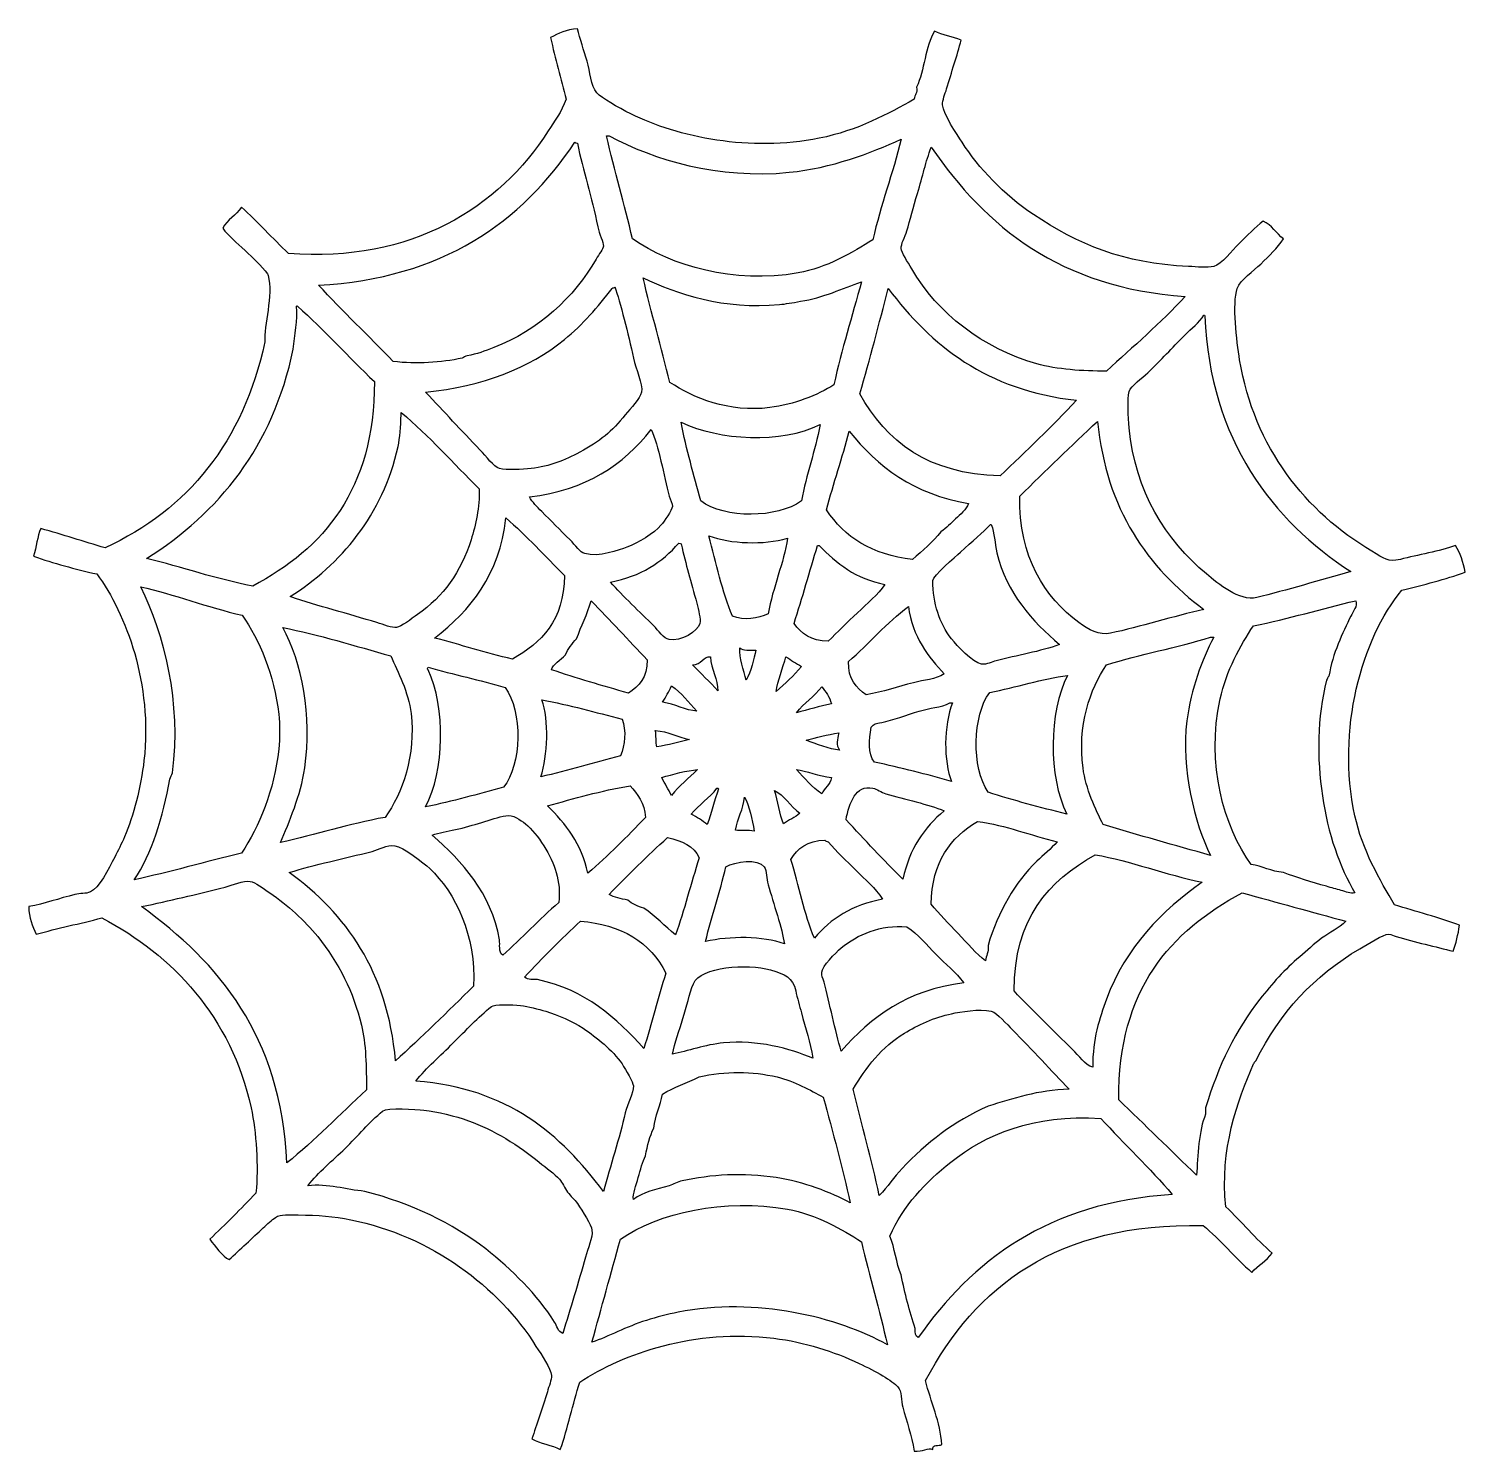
# Model space of a CAD drawing. Header units: centimetres. Extents: x -6.9 to 6.9, y -6.9 to 6.8.
import ezdxf

# ---------------------------------------------------------------- set-up
doc = ezdxf.new("R2010")
doc.units = ezdxf.units.CM
doc.header["$MEASUREMENT"] = 0
doc.layers.add('Layer 1', color=7, linetype='Continuous')

msp = doc.modelspace()

# ---------------------------------------------------------------- linework, layer by layer
at = {"layer": 'Layer 1'}
for points, knots in [([(-1.63172, 6.84416), (-1.60767, 6.74349), (-1.56864, 6.63898), (-1.53803, 6.53187), (-1.53803, 6.53187), (-1.50948, 6.43199), (-1.50379, 6.2939), (-1.44434, 6.22739), (-1.44434, 6.22739), (-1.39608, 6.17336), (-1.24413, 6.08811), (-1.11644, 6.0244), (-1.11644, 6.0244), (-0.66146, 5.79736), (0.02944, 5.65697), (0.69487, 5.79016), (0.69487, 5.79016), (1.06404, 5.86406), (1.36024, 6.02683), (1.60832, 6.16492), (1.60832, 6.16492), (1.60885, 6.21125), (1.64438, 6.22255), (1.63174, 6.28202), (1.63174, 6.28202), (1.70667, 6.44392), (1.71567, 6.67175), (1.80351, 6.82071), (1.80351, 6.82071), (1.88183, 6.78451), (1.97554, 6.76372), (2.06113, 6.73483), (2.06113, 6.73483), (2.02136, 6.59026), (1.96723, 6.42458), (1.92058, 6.26639), (1.92058, 6.26639), (1.9051, 6.21387), (1.87886, 6.15968), (1.88155, 6.11023), (1.88155, 6.11023), (1.88615, 6.02641), (2.02117, 5.82554), (2.06893, 5.75108), (2.06893, 5.75108), (2.22771, 5.50346), (2.47009, 5.24686), (2.75597, 5.05623), (2.75597, 5.05623), (3.18404, 4.77077), (3.61729, 4.58517), (4.24716, 4.55656), (4.24716, 4.55656), (4.32749, 4.55291), (4.42718, 4.54188), (4.48917, 4.55656), (4.48917, 4.55656), (4.57026, 4.57577), (4.66604, 4.71163), (4.73118, 4.77516), (4.73118, 4.77516), (4.8159, 4.85776), (4.88805, 4.9279), (4.96542, 4.99379), (4.96542, 4.99379), (5.05019, 4.95625), (5.09134, 4.87504), (5.16063, 4.82202), (5.16063, 4.82202), (5.10105, 4.73106), (5.02373, 4.66171), (4.942, 4.58001), (4.942, 4.58001), (4.87694, 4.51495), (4.74229, 4.42824), (4.71557, 4.34577), (4.71557, 4.34577), (4.66773, 4.19811), (4.70896, 3.83967), (4.73901, 3.65873), (4.73901, 3.65873), (4.87985, 2.81037), (5.37859, 2.19167), (6.0116, 1.8162), (6.0116, 1.8162), (6.13214, 1.74471), (6.16149, 1.70722), (6.28486, 1.73812), (6.28486, 1.73812), (6.45025, 1.77953), (6.66406, 1.8153), (6.81575, 1.87084), (6.81575, 1.87084), (6.85951, 1.7975), (6.89137, 1.71225), (6.90944, 1.61322), (6.90944, 1.61322), (6.7159, 1.54652), (6.51013, 1.49204), (6.30045, 1.44145), (6.30045, 1.44145), (5.91085, 0.97412), (5.66997, 0.09623), (5.84764, -0.72898), (5.84764, -0.72898), (5.9173, -1.05254), (6.08793, -1.3508), (6.2302, -1.58779), (6.2302, -1.58779), (6.44023, -1.65105), (6.6552, -1.70931), (6.85478, -1.783), (6.85478, -1.783), (6.84015, -1.87246), (6.82147, -1.95786), (6.79234, -2.03282), (6.79234, -2.03282), (6.62608, -1.99012), (6.42557, -1.94553), (6.24582, -1.89227), (6.24582, -1.89227), (6.21849, -1.88415), (6.19809, -1.86814), (6.17557, -1.86883), (6.17557, -1.86883), (6.11699, -1.87066), (5.97523, -1.96162), (5.8945, -2.00938), (5.8945, -2.00938), (5.45455, -2.2696), (5.12575, -2.62329), (4.89514, -3.08682), (4.89514, -3.08682), (4.88887, -3.09944), (4.87805, -3.10357), (4.8717, -3.11807), (4.8717, -3.11807), (4.7166, -3.47393), (4.54769, -3.93812), (4.60627, -4.49216), (4.60627, -4.49216), (4.75796, -4.63713), (4.89168, -4.80014), (5.05127, -4.93719), (5.05127, -4.93719), (4.99941, -5.01283), (4.91408, -5.05504), (4.85609, -5.12457), (4.85609, -5.12457), (4.69395, -4.9796), (4.55563, -4.81088), (4.38765, -4.67174), (4.38765, -4.67174), (2.97171, -4.64293), (2.20328, -5.2616), (1.71753, -6.16296), (1.71753, -6.16296), (1.76576, -6.36743), (1.86265, -6.56396), (1.87366, -6.77976), (1.87366, -6.77976), (1.84715, -6.79749), (1.77902, -6.7736), (1.7878, -6.82659), (1.7878, -6.82659), (1.73885, -6.80619), (1.69189, -6.8544), (1.60823, -6.84223), (1.60823, -6.84223), (1.58182, -6.6898), (1.53523, -6.56069), (1.49893, -6.42062), (1.49893, -6.42062), (1.48337, -6.36064), (1.48702, -6.2661), (1.45207, -6.22544), (1.45207, -6.22544), (1.39971, -6.16451), (1.23842, -6.07492), (1.07731, -5.99901), (1.07731, -5.99901), (0.83326, -5.88407), (0.55751, -5.79494), (0.25755, -5.757), (0.25755, -5.757), (-0.50083, -5.66109), (-1.19189, -5.90593), (-1.60842, -6.17861), (-1.60842, -6.17861), (-1.67549, -6.39001), (-1.72314, -6.62081), (-1.7958, -6.8266), (-1.7958, -6.8266), (-1.88076, -6.78665), (-1.98836, -6.76934), (-2.06906, -6.72511), (-2.06906, -6.72511), (-2.02612, -6.59094), (-1.96788, -6.42962), (-1.92071, -6.2723), (-1.92071, -6.2723), (-1.90581, -6.22256), (-1.88012, -6.1548), (-1.88168, -6.11617), (-1.88168, -6.11617), (-1.88446, -6.04693), (-1.9768, -5.9207), (-2.03001, -5.8351), (-2.03001, -5.8351), (-2.38672, -5.2613), (-3.04392, -4.77087), (-3.8101, -4.61714), (-3.8101, -4.61714), (-3.98139, -4.58277), (-4.12114, -4.57139), (-4.31757, -4.57028), (-4.31757, -4.57028), (-4.40584, -4.56978), (-4.48418, -4.5597), (-4.53617, -4.59372), (-4.53617, -4.59372), (-4.57141, -4.61674), (-4.61634, -4.6618), (-4.65327, -4.69521), (-4.65327, -4.69521), (-4.75738, -4.78938), (-4.87885, -4.90831), (-4.98119, -4.99969), (-4.98119, -4.99969), (-5.04797, -4.96969), (-5.11414, -4.87277), (-5.16857, -4.80451), (-5.16857, -4.80451), (-5.01598, -4.66042), (-4.86782, -4.51191), (-4.72354, -4.35951), (-4.72354, -4.35951), (-4.69901, -4.10453), (-4.71939, -3.7734), (-4.7704, -3.53972), (-4.7704, -3.53972), (-4.96085, -2.6671), (-5.52663, -2.06681), (-6.20696, -1.7128), (-6.20696, -1.7128), (-6.41643, -1.76622), (-6.63233, -1.81313), (-6.83937, -1.86893), (-6.83937, -1.86893), (-6.87271, -1.79038), (-6.9075, -1.71325), (-6.90964, -1.6035), (-6.90964, -1.6035), (-6.75539, -1.57649), (-6.61833, -1.52569), (-6.46461, -1.48637), (-6.46461, -1.48637), (-6.41823, -1.47452), (-6.35944, -1.4814), (-6.31628, -1.46295), (-6.31628, -1.46295), (-6.23632, -1.42877), (-6.14216, -1.2429), (-6.08204, -1.12725), (-6.08204, -1.12725), (-6.05119, -1.06785), (-6.0165, -0.99771), (-5.98835, -0.93207), (-5.98835, -0.93207), (-5.90088, -0.72808), (-5.8296, -0.45423), (-5.80097, -0.19817), (-5.80097, -0.19817), (-5.71853, 0.5388), (-5.97083, 1.20931), (-6.2538, 1.59753), (-6.2538, 1.59753), (-6.46727, 1.64431), (-6.67171, 1.70008), (-6.86279, 1.7693), (-6.86279, 1.7693), (-6.83477, 1.85317), (-6.829, 1.95932), (-6.79252, 2.03476), (-6.79252, 2.03476), (-6.58429, 1.97491), (-6.38078, 1.91041), (-6.17572, 1.84738), (-6.17572, 1.84738), (-5.37567, 2.22105), (-4.84733, 2.86642), (-4.63767, 3.83046), (-4.63767, 3.83046), (-4.65071, 3.98815), (-4.55478, 4.2762), (-4.60645, 4.47067), (-4.60645, 4.47067), (-4.60735, 4.47408), (-4.61179, 4.48292), (-4.61426, 4.48628), (-4.61426, 4.48628), (-4.72491, 4.63709), (-4.93329, 4.78648), (-5.04368, 4.92348), (-5.04368, 4.92348), (-5.00087, 5.0082), (-4.91425, 5.0491), (-4.86411, 5.12647), (-4.86411, 5.12647), (-4.70618, 4.98513), (-4.56447, 4.82754), (-4.41128, 4.68144), (-4.41128, 4.68144), (-3.22526, 4.58915), (-2.37989, 5.12597), (-1.91293, 5.86037), (-1.91293, 5.86037), (-1.85597, 5.94996), (-1.78056, 6.04465), (-1.74116, 6.16485), (-1.74116, 6.16485), (-1.78736, 6.36588), (-1.84617, 6.55429), (-1.88949, 6.7582), (-1.88949, 6.7582), (-1.81696, 6.80037), (-1.73729, 6.83519), (-1.63172, 6.84416)], [0, 0, 0, 0, 0.01204819, 0.01204819, 0.01204819, 0.01204819, 0.02409639, 0.02409639, 0.02409639, 0.02409639, 0.03614458, 0.03614458, 0.03614458, 0.03614458, 0.04819277, 0.04819277, 0.04819277, 0.04819277, 0.06024096, 0.06024096, 0.06024096, 0.06024096, 0.07228916, 0.07228916, 0.07228916, 0.07228916, 0.08433735, 0.08433735, 0.08433735, 0.08433735, 0.09638554, 0.09638554, 0.09638554, 0.09638554, 0.10843373, 0.10843373, 0.10843373, 0.10843373, 0.12048193, 0.12048193, 0.12048193, 0.12048193, 0.13253012, 0.13253012, 0.13253012, 0.13253012, 0.14457831, 0.14457831, 0.14457831, 0.14457831, 0.15662651, 0.15662651, 0.15662651, 0.15662651, 0.1686747, 0.1686747, 0.1686747, 0.1686747, 0.18072289, 0.18072289, 0.18072289, 0.18072289, 0.19277108, 0.19277108, 0.19277108, 0.19277108, 0.20481928, 0.20481928, 0.20481928, 0.20481928, 0.21686747, 0.21686747, 0.21686747, 0.21686747, 0.22891566, 0.22891566, 0.22891566, 0.22891566, 0.24096386, 0.24096386, 0.24096386, 0.24096386, 0.25301205, 0.25301205, 0.25301205, 0.25301205, 0.26506024, 0.26506024, 0.26506024, 0.26506024, 0.27710843, 0.27710843, 0.27710843, 0.27710843, 0.28915663, 0.28915663, 0.28915663, 0.28915663, 0.30120482, 0.30120482, 0.30120482, 0.30120482, 0.31325301, 0.31325301, 0.31325301, 0.31325301, 0.3253012, 0.3253012, 0.3253012, 0.3253012, 0.3373494, 0.3373494, 0.3373494, 0.3373494, 0.34939759, 0.34939759, 0.34939759, 0.34939759, 0.36144578, 0.36144578, 0.36144578, 0.36144578, 0.37349398, 0.37349398, 0.37349398, 0.37349398, 0.38554217, 0.38554217, 0.38554217, 0.38554217, 0.39759036, 0.39759036, 0.39759036, 0.39759036, 0.40963855, 0.40963855, 0.40963855, 0.40963855, 0.42168675, 0.42168675, 0.42168675, 0.42168675, 0.43373494, 0.43373494, 0.43373494, 0.43373494, 0.44578313, 0.44578313, 0.44578313, 0.44578313, 0.45783133, 0.45783133, 0.45783133, 0.45783133, 0.46987952, 0.46987952, 0.46987952, 0.46987952, 0.48192771, 0.48192771, 0.48192771, 0.48192771, 0.4939759, 0.4939759, 0.4939759, 0.4939759, 0.5060241, 0.5060241, 0.5060241, 0.5060241, 0.51807229, 0.51807229, 0.51807229, 0.51807229, 0.53012048, 0.53012048, 0.53012048, 0.53012048, 0.54216867, 0.54216867, 0.54216867, 0.54216867, 0.55421687, 0.55421687, 0.55421687, 0.55421687, 0.56626506, 0.56626506, 0.56626506, 0.56626506, 0.57831325, 0.57831325, 0.57831325, 0.57831325, 0.59036145, 0.59036145, 0.59036145, 0.59036145, 0.60240964, 0.60240964, 0.60240964, 0.60240964, 0.61445783, 0.61445783, 0.61445783, 0.61445783, 0.62650602, 0.62650602, 0.62650602, 0.62650602, 0.63855422, 0.63855422, 0.63855422, 0.63855422, 0.65060241, 0.65060241, 0.65060241, 0.65060241, 0.6626506, 0.6626506, 0.6626506, 0.6626506, 0.6746988, 0.6746988, 0.6746988, 0.6746988, 0.68674699, 0.68674699, 0.68674699, 0.68674699, 0.69879518, 0.69879518, 0.69879518, 0.69879518, 0.71084337, 0.71084337, 0.71084337, 0.71084337, 0.72289157, 0.72289157, 0.72289157, 0.72289157, 0.73493976, 0.73493976, 0.73493976, 0.73493976, 0.74698795, 0.74698795, 0.74698795, 0.74698795, 0.75903614, 0.75903614, 0.75903614, 0.75903614, 0.77108434, 0.77108434, 0.77108434, 0.77108434, 0.78313253, 0.78313253, 0.78313253, 0.78313253, 0.79518072, 0.79518072, 0.79518072, 0.79518072, 0.80722892, 0.80722892, 0.80722892, 0.80722892, 0.81927711, 0.81927711, 0.81927711, 0.81927711, 0.8313253, 0.8313253, 0.8313253, 0.8313253, 0.84337349, 0.84337349, 0.84337349, 0.84337349, 0.85542169, 0.85542169, 0.85542169, 0.85542169, 0.86746988, 0.86746988, 0.86746988, 0.86746988, 0.87951807, 0.87951807, 0.87951807, 0.87951807, 0.89156627, 0.89156627, 0.89156627, 0.89156627, 0.90361446, 0.90361446, 0.90361446, 0.90361446, 0.91566265, 0.91566265, 0.91566265, 0.91566265, 0.92771084, 0.92771084, 0.92771084, 0.92771084, 0.93975904, 0.93975904, 0.93975904, 0.93975904, 0.95180723, 0.95180723, 0.95180723, 0.95180723, 0.96385542, 0.96385542, 0.96385542, 0.96385542, 0.97590361, 0.97590361, 0.97590361, 0.97590361, 1, 1, 1, 1]), ([(-1.10084, 4.82206), (-0.72479, 4.55941), (-0.13024, 4.38775), (0.49185, 4.49414), (0.49185, 4.49414), (0.76382, 4.54065), (1.01779, 4.69086), (1.21014, 4.81426), (1.21014, 4.81426), (1.287, 5.15115), (1.40268, 5.44929), (1.48338, 5.78237), (1.48338, 5.78237), (1.18818, 5.64608), (0.81054, 5.50226), (0.40597, 5.46228), (0.40597, 5.46228), (-0.27536, 5.39497), (-0.89787, 5.58203), (-1.32726, 5.81362), (-1.32726, 5.81362), (-1.33507, 5.81362), (-1.34287, 5.81362), (-1.35068, 5.81362), (-1.35068, 5.81362), (-1.27512, 5.47537), (-1.18138, 5.1553), (-1.10084, 4.82206)], [0, 0, 0, 0, 0.125, 0.125, 0.125, 0.125, 0.25, 0.25, 0.25, 0.25, 0.375, 0.375, 0.375, 0.375, 0.5, 0.5, 0.5, 0.5, 0.625, 0.625, 0.625, 0.625, 0.75, 0.75, 0.75, 0.75, 1, 1, 1, 1]), ([(-4.1223, 4.37703), (-3.88828, 4.12697), (-3.64237, 3.88885), (-3.40404, 3.64313), (-3.40404, 3.64313), (-3.1774, 3.61225), (-2.94335, 3.63186), (-2.74041, 3.67435), (-2.74041, 3.67435), (-2.72319, 3.67795), (-2.7112, 3.69512), (-2.69355, 3.69777), (-2.69355, 3.69777), (-2.59219, 3.71296), (-2.5257, 3.74148), (-2.4359, 3.77585), (-2.4359, 3.77585), (-2.0105, 3.93862), (-1.65985, 4.2629), (-1.45218, 4.62686), (-1.45218, 4.62686), (-1.42522, 4.67409), (-1.38384, 4.72499), (-1.38191, 4.75177), (-1.38191, 4.75177), (-1.37929, 4.78786), (-1.42281, 4.86837), (-1.43655, 4.93915), (-1.43655, 4.93915), (-1.49201, 5.22506), (-1.57723, 5.47795), (-1.63173, 5.74332), (-1.63173, 5.74332), (-1.64247, 5.74298), (-1.64888, 5.747), (-1.65515, 5.75113), (-1.65515, 5.75113), (-2.16772, 4.98673), (-2.93136, 4.43764), (-4.1223, 4.37703)], [0, 0, 0, 0, 0.09090909, 0.09090909, 0.09090909, 0.09090909, 0.18181818, 0.18181818, 0.18181818, 0.18181818, 0.27272727, 0.27272727, 0.27272727, 0.27272727, 0.36363636, 0.36363636, 0.36363636, 0.36363636, 0.45454545, 0.45454545, 0.45454545, 0.45454545, 0.54545455, 0.54545455, 0.54545455, 0.54545455, 0.63636364, 0.63636364, 0.63636364, 0.63636364, 0.72727273, 0.72727273, 0.72727273, 0.72727273, 0.81818182, 0.81818182, 0.81818182, 0.81818182, 1, 1, 1, 1]), ([(1.63956, 5.25928), (1.6008, 5.13003), (1.56812, 4.99782), (1.53804, 4.90013), (1.53804, 4.90013), (1.51828, 4.83581), (1.48007, 4.77556), (1.4834, 4.72836), (1.4834, 4.72836), (1.48615, 4.68978), (1.54441, 4.60263), (1.58489, 4.53318), (1.58489, 4.53318), (1.83489, 4.10442), (2.26783, 3.76729), (2.78724, 3.61973), (2.78724, 3.61973), (2.98107, 3.56464), (3.22894, 3.54837), (3.45867, 3.54946), (3.45867, 3.54946), (3.71465, 3.78536), (3.97963, 4.01219), (4.21599, 4.26772), (4.21599, 4.26772), (3.00658, 4.35175), (2.29996, 4.93854), (1.77227, 5.70428), (1.77227, 5.70428), (1.71888, 5.56093), (1.69104, 5.43105), (1.63956, 5.25928)], [0, 0, 0, 0, 0.11111111, 0.11111111, 0.11111111, 0.11111111, 0.22222222, 0.22222222, 0.22222222, 0.22222222, 0.33333333, 0.33333333, 0.33333333, 0.33333333, 0.44444444, 0.44444444, 0.44444444, 0.44444444, 0.55555556, 0.55555556, 0.55555556, 0.55555556, 0.66666667, 0.66666667, 0.66666667, 0.66666667, 0.77777778, 0.77777778, 0.77777778, 0.77777778, 1, 1, 1, 1]), ([(-0.74169, 3.44014), (-0.52177, 3.29462), (-0.17384, 3.14762), (0.21862, 3.19813), (0.21862, 3.19813), (0.45204, 3.22816), (0.67971, 3.31912), (0.83542, 3.41673), (0.83542, 3.41673), (0.91146, 3.75968), (1.01089, 4.07925), (1.10085, 4.40828), (1.10085, 4.40828), (0.91826, 4.34515), (0.73369, 4.25607), (0.5153, 4.2209), (0.5153, 4.2209), (0.43214, 4.20751), (0.37335, 4.19537), (0.31231, 4.18968), (0.31231, 4.18968), (-0.22191, 4.13991), (-0.67358, 4.29062), (-0.99934, 4.4473), (-0.99934, 4.4473), (-0.91867, 4.10636), (-0.82578, 3.77767), (-0.74169, 3.44014)], [0, 0, 0, 0, 0.125, 0.125, 0.125, 0.125, 0.25, 0.25, 0.25, 0.25, 0.375, 0.375, 0.375, 0.375, 0.5, 0.5, 0.5, 0.5, 0.625, 0.625, 0.625, 0.625, 0.75, 0.75, 0.75, 0.75, 1, 1, 1, 1]), ([(-1.29602, 4.34581), (-1.4376, 4.1647), (-1.57751, 3.99987), (-1.75666, 3.85395), (-1.75666, 3.85395), (-2.09591, 3.57767), (-2.53927, 3.40236), (-3.09172, 3.34645), (-3.09172, 3.34645), (-2.90982, 3.15442), (-2.75461, 2.98418), (-2.56861, 2.79212), (-2.56861, 2.79212), (-2.50728, 2.72881), (-2.43796, 2.6281), (-2.38123, 2.61255), (-2.38123, 2.61255), (-2.3144, 2.59421), (-2.15707, 2.60342), (-2.07675, 2.61255), (-2.07675, 2.61255), (-1.89482, 2.63319), (-1.75634, 2.6896), (-1.60831, 2.76868), (-1.60831, 2.76868), (-1.41646, 2.87121), (-1.29949, 2.96868), (-1.17111, 3.12783), (-1.17111, 3.12783), (-1.11888, 3.19257), (-1.02723, 3.28441), (-1.01495, 3.34643), (-1.01495, 3.34643), (-0.99942, 3.42512), (-1.07157, 3.56884), (-1.09303, 3.67435), (-1.09303, 3.67435), (-1.14015, 3.90602), (-1.22111, 4.21341), (-1.2726, 4.36139), (-1.2726, 4.36139), (-1.27414, 4.35007), (-1.29039, 4.35303), (-1.29602, 4.34581)], [0, 0, 0, 0, 0.08333333, 0.08333333, 0.08333333, 0.08333333, 0.16666667, 0.16666667, 0.16666667, 0.16666667, 0.25, 0.25, 0.25, 0.25, 0.33333333, 0.33333333, 0.33333333, 0.33333333, 0.41666667, 0.41666667, 0.41666667, 0.41666667, 0.5, 0.5, 0.5, 0.5, 0.58333333, 0.58333333, 0.58333333, 0.58333333, 0.66666667, 0.66666667, 0.66666667, 0.66666667, 0.75, 0.75, 0.75, 0.75, 0.83333333, 0.83333333, 0.83333333, 0.83333333, 1, 1, 1, 1]), ([(1.08523, 3.33084), (1.33971, 2.87224), (1.73862, 2.55807), (2.4359, 2.54228), (2.4359, 2.54228), (2.68604, 2.77879), (2.93467, 3.01686), (3.1698, 3.26838), (3.1698, 3.26838), (2.30382, 3.36532), (1.76997, 3.79435), (1.35849, 4.34579), (1.35849, 4.34579), (1.27218, 4.00267), (1.18066, 3.66482), (1.08523, 3.33084)], [0, 0, 0, 0, 0.2, 0.2, 0.2, 0.2, 0.4, 0.4, 0.4, 0.4, 0.6, 0.6, 0.6, 0.6, 1, 1, 1, 1]), ([(-4.36432, 3.76026), (-4.56416, 2.8176), (-5.07772, 2.18871), (-5.77746, 1.74596), (-5.77746, 1.74596), (-5.43072, 1.6633), (-5.11478, 1.54982), (-4.75469, 1.4805), (-4.75469, 1.4805), (-4.07265, 1.84462), (-3.5856, 2.40379), (-3.58359, 3.44794), (-3.58359, 3.44794), (-3.83547, 3.68535), (-4.06458, 3.94549), (-4.3253, 4.17404), (-4.3253, 4.17404), (-4.32527, 4.17838), (-4.33162, 4.1829), (-4.33311, 4.17404), (-4.33311, 4.17404), (-4.3205, 4.04432), (-4.35347, 3.89255), (-4.36432, 3.76026)], [0, 0, 0, 0, 0.14285714, 0.14285714, 0.14285714, 0.14285714, 0.28571429, 0.28571429, 0.28571429, 0.28571429, 0.42857143, 0.42857143, 0.42857143, 0.42857143, 0.57142857, 0.57142857, 0.57142857, 0.57142857, 0.71428571, 0.71428571, 0.71428571, 0.71428571, 1, 1, 1, 1]), ([(4.20818, 3.89297), (4.08457, 3.76854), (3.9885, 3.6617), (3.85684, 3.53382), (3.85684, 3.53382), (3.80072, 3.47932), (3.69277, 3.41071), (3.67727, 3.35425), (3.67727, 3.35425), (3.65587, 3.27617), (3.6678, 3.1093), (3.67727, 3.00291), (3.67727, 3.00291), (3.7318, 2.39183), (4.03181, 1.92108), (4.41898, 1.59758), (4.41898, 1.59758), (4.53283, 1.50246), (4.73704, 1.33104), (4.90304, 1.37115), (4.90304, 1.37115), (5.18585, 1.43949), (5.52058, 1.53937), (5.80868, 1.621), (5.80868, 1.621), (5.05755, 2.10635), (4.45412, 2.88232), (4.40337, 4.08033), (4.40337, 4.08033), (4.40289, 4.08509), (4.40218, 4.08956), (4.39554, 4.08814), (4.39554, 4.08814), (4.34871, 4.01458), (4.27719, 3.96243), (4.20818, 3.89297)], [0, 0, 0, 0, 0.1, 0.1, 0.1, 0.1, 0.2, 0.2, 0.2, 0.2, 0.3, 0.3, 0.3, 0.3, 0.4, 0.4, 0.4, 0.4, 0.5, 0.5, 0.5, 0.5, 0.6, 0.6, 0.6, 0.6, 0.7, 0.7, 0.7, 0.7, 0.8, 0.8, 0.8, 0.8, 1, 1, 1, 1]), ([(-3.32593, 3.12785), (-3.33329, 3.01786), (-3.339, 2.906), (-3.35718, 2.82337), (-3.35718, 2.82337), (-3.50228, 2.163), (-3.91154, 1.6896), (-4.39556, 1.37901), (-4.39556, 1.37901), (-4.12367, 1.28783), (-3.83639, 1.2151), (-3.56016, 1.12916), (-3.56016, 1.12916), (-3.49671, 1.10942), (-3.41141, 1.07778), (-3.37278, 1.0823), (-3.37278, 1.0823), (-3.32841, 1.08751), (-3.22734, 1.16654), (-3.16979, 1.20721), (-3.16979, 1.20721), (-2.91939, 1.38419), (-2.75416, 1.61104), (-2.65449, 1.9255), (-2.65449, 1.9255), (-2.60763, 2.07332), (-2.57244, 2.23609), (-2.57641, 2.41736), (-2.57641, 2.41736), (-2.82721, 2.66104), (-3.05655, 2.92615), (-3.32592, 3.15126), (-3.32592, 3.15126), (-3.32593, 3.14346), (-3.32593, 3.13566), (-3.32593, 3.12785)], [0, 0, 0, 0, 0.1, 0.1, 0.1, 0.1, 0.2, 0.2, 0.2, 0.2, 0.3, 0.3, 0.3, 0.3, 0.4, 0.4, 0.4, 0.4, 0.5, 0.5, 0.5, 0.5, 0.6, 0.6, 0.6, 0.6, 0.7, 0.7, 0.7, 0.7, 0.8, 0.8, 0.8, 0.8, 1, 1, 1, 1]), ([(-0.44502, 2.30026), (-0.21563, 2.12892), (0.29452, 2.13064), (0.52309, 2.30026), (0.52309, 2.30026), (0.57085, 2.55701), (0.65567, 2.77667), (0.70266, 3.03416), (0.70266, 3.03416), (0.33208, 2.85139), (-0.26942, 2.88155), (-0.6324, 3.05758), (-0.6324, 3.05758), (-0.58511, 2.78998), (-0.50915, 2.55106), (-0.44502, 2.30026)], [0, 0, 0, 0, 0.2, 0.2, 0.2, 0.2, 0.4, 0.4, 0.4, 0.4, 0.6, 0.6, 0.6, 0.6, 1, 1, 1, 1]), ([(2.62328, 2.34712), (2.61206, 1.76009), (2.86643, 1.37118), (3.19322, 1.12916), (3.19322, 1.12916), (3.28535, 1.06092), (3.38713, 1.0047), (3.49773, 1.02767), (3.49773, 1.02767), (3.7765, 1.08559), (4.10524, 1.19375), (4.39557, 1.25407), (4.39557, 1.25407), (3.85772, 1.66121), (3.45543, 2.21337), (3.37282, 3.06538), (3.37282, 3.06538), (3.11776, 2.83115), (2.87267, 2.58699), (2.62328, 2.34712)], [0, 0, 0, 0, 0.16666667, 0.16666667, 0.16666667, 0.16666667, 0.33333333, 0.33333333, 0.33333333, 0.33333333, 0.5, 0.5, 0.5, 0.5, 0.66666667, 0.66666667, 0.66666667, 0.66666667, 1, 1, 1, 1]), ([(-2.09239, 2.33931), (-2.06546, 2.28645), (-2.02013, 2.2444), (-1.97529, 2.19876), (-1.97529, 2.19876), (-1.88282, 2.10467), (-1.80085, 2.0266), (-1.70203, 1.9255), (-1.70203, 1.9255), (-1.65112, 1.8734), (-1.60472, 1.80461), (-1.56148, 1.79276), (-1.56148, 1.79276), (-1.42514, 1.75537), (-1.22975, 1.82795), (-1.1555, 1.85523), (-1.1555, 1.85523), (-1.05035, 1.89383), (-0.89203, 1.98932), (-0.82758, 2.06602), (-0.82758, 2.06602), (-0.7975, 2.10184), (-0.7213, 2.21286), (-0.71828, 2.24559), (-0.71828, 2.24559), (-0.71566, 2.27387), (-0.73974, 2.31039), (-0.7495, 2.34708), (-0.7495, 2.34708), (-0.80115, 2.54113), (-0.84927, 2.83701), (-0.92127, 2.98729), (-0.92127, 2.98729), (-1.18805, 2.64774), (-1.5501, 2.40342), (-2.09239, 2.33931)], [0, 0, 0, 0, 0.1, 0.1, 0.1, 0.1, 0.2, 0.2, 0.2, 0.2, 0.3, 0.3, 0.3, 0.3, 0.4, 0.4, 0.4, 0.4, 0.5, 0.5, 0.5, 0.5, 0.6, 0.6, 0.6, 0.6, 0.7, 0.7, 0.7, 0.7, 0.8, 0.8, 0.8, 0.8, 1, 1, 1, 1]), ([(0.76511, 2.2144), (0.93632, 1.95098), (1.20104, 1.78109), (1.5927, 1.73815), (1.5927, 1.73815), (1.68824, 1.82216), (1.78487, 1.90513), (1.86594, 2.00361), (1.86594, 2.00361), (1.91925, 2.03891), (1.96169, 2.08468), (2.00649, 2.12852), (2.00649, 2.12852), (2.05081, 2.17189), (2.11029, 2.21226), (2.13143, 2.27685), (2.13143, 2.27685), (1.60266, 2.36226), (1.25645, 2.63023), (0.98375, 2.9717), (0.98375, 2.9717), (0.91693, 2.7132), (0.83208, 2.47277), (0.76511, 2.2144)], [0, 0, 0, 0, 0.14285714, 0.14285714, 0.14285714, 0.14285714, 0.28571429, 0.28571429, 0.28571429, 0.28571429, 0.42857143, 0.42857143, 0.42857143, 0.42857143, 0.57142857, 0.57142857, 0.57142857, 0.57142857, 0.71428571, 0.71428571, 0.71428571, 0.71428571, 1, 1, 1, 1]), ([(-3.00584, 0.98084), (-2.75165, 0.91753), (-2.517, 0.83468), (-2.25633, 0.77785), (-2.25633, 0.77785), (-1.97883, 0.93496), (-1.75942, 1.15017), (-1.75666, 1.58202), (-1.75666, 1.58202), (-1.94203, 1.76879), (-2.12044, 1.96257), (-2.31879, 2.13635), (-2.31879, 2.13635), (-2.38256, 1.58591), (-2.65852, 1.24767), (-3.00584, 0.98084)], [0, 0, 0, 0, 0.2, 0.2, 0.2, 0.2, 0.4, 0.4, 0.4, 0.4, 0.6, 0.6, 0.6, 0.6, 1, 1, 1, 1]), ([(2.34221, 2.07386), (2.26754, 1.99306), (2.16946, 1.91384), (2.05334, 1.8084), (2.05334, 1.8084), (2.00741, 1.76668), (1.78762, 1.57496), (1.78791, 1.53514), (1.78791, 1.53514), (1.78944, 1.3094), (1.85006, 1.12773), (1.96746, 0.97301), (1.96746, 0.97301), (2.01985, 0.90398), (2.17212, 0.74425), (2.25636, 0.73097), (2.25636, 0.73097), (2.30692, 0.72301), (2.35613, 0.75169), (2.39688, 0.76222), (2.39688, 0.76222), (2.59468, 0.81328), (2.82357, 0.85096), (3.00587, 0.91835), (3.00587, 0.91835), (2.7452, 1.13994), (2.4971, 1.41421), (2.40471, 1.80058), (2.40471, 1.80058), (2.38172, 1.89665), (2.38338, 1.98732), (2.35005, 2.07384), (2.35005, 2.07384), (2.34742, 2.07386), (2.34483, 2.07386), (2.34221, 2.07386)], [0, 0, 0, 0, 0.1, 0.1, 0.1, 0.1, 0.2, 0.2, 0.2, 0.2, 0.3, 0.3, 0.3, 0.3, 0.4, 0.4, 0.4, 0.4, 0.5, 0.5, 0.5, 0.5, 0.6, 0.6, 0.6, 0.6, 0.7, 0.7, 0.7, 0.7, 0.8, 0.8, 0.8, 0.8, 1, 1, 1, 1]), ([(-0.14053, 1.19163), (-0.02552, 1.14951), (0.10455, 1.16462), (0.20298, 1.21505), (0.20298, 1.21505), (0.24963, 1.46778), (0.35326, 1.7049), (0.39036, 1.94112), (0.39036, 1.94112), (0.1593, 1.87508), (-0.15738, 1.88619), (-0.36696, 1.96454), (-0.36696, 1.96454), (-0.29521, 1.70318), (-0.2406, 1.42468), (-0.14053, 1.19163)], [0, 0, 0, 0, 0.2, 0.2, 0.2, 0.2, 0.4, 0.4, 0.4, 0.4, 0.6, 0.6, 0.6, 0.6, 1, 1, 1, 1]), ([(-1.31163, 1.51953), (-1.19471, 1.38245), (-1.03109, 1.23084), (-0.89782, 1.09792), (-0.89782, 1.09792), (-0.85652, 1.05672), (-0.7976, 0.97449), (-0.74949, 0.96518), (-0.74949, 0.96518), (-0.63913, 0.9438), (-0.47022, 1.04516), (-0.45281, 1.12134), (-0.45281, 1.12134), (-0.44366, 1.1614), (-0.46842, 1.25353), (-0.48403, 1.31652), (-0.48403, 1.31652), (-0.53639, 1.5279), (-0.59045, 1.68403), (-0.63236, 1.88646), (-0.63236, 1.88646), (-0.64233, 1.88688), (-0.64318, 1.89646), (-0.65578, 1.89427), (-0.65578, 1.89427), (-0.81644, 1.71138), (-1.02257, 1.57401), (-1.31163, 1.51953)], [0, 0, 0, 0, 0.125, 0.125, 0.125, 0.125, 0.25, 0.25, 0.25, 0.25, 0.375, 0.375, 0.375, 0.375, 0.5, 0.5, 0.5, 0.5, 0.625, 0.625, 0.625, 0.625, 0.75, 0.75, 0.75, 0.75, 1, 1, 1, 1]), ([(0.69486, 1.87087), (0.68965, 1.87087), (0.68444, 1.87087), (0.67922, 1.87087), (0.67922, 1.87087), (0.60156, 1.62322), (0.53235, 1.36713), (0.45282, 1.12136), (0.45282, 1.12136), (0.52174, 1.02376), (0.61453, 0.94996), (0.78074, 0.94959), (0.78074, 0.94959), (0.87067, 1.03849), (0.96481, 1.13369), (1.06178, 1.22285), (1.06178, 1.22285), (1.15751, 1.31082), (1.25863, 1.40155), (1.32724, 1.49611), (1.32724, 1.49611), (1.04567, 1.55025), (0.86025, 1.70056), (0.69486, 1.87087)], [0, 0, 0, 0, 0.14285714, 0.14285714, 0.14285714, 0.14285714, 0.28571429, 0.28571429, 0.28571429, 0.28571429, 0.42857143, 0.42857143, 0.42857143, 0.42857143, 0.57142857, 0.57142857, 0.57142857, 0.57142857, 0.71428571, 0.71428571, 0.71428571, 0.71428571, 1, 1, 1, 1]), ([(-5.52764, -0.3152), (-5.53076, -0.33838), (-5.54637, -0.35394), (-5.55106, -0.37764), (-5.55106, -0.37764), (-5.62197, -0.73636), (-5.72315, -1.1012), (-5.89457, -1.34575), (-5.89457, -1.34575), (-5.5681, -1.27399), (-5.20374, -1.17261), (-4.86399, -1.08813), (-4.86399, -1.08813), (-4.69302, -0.83744), (-4.54702, -0.48014), (-4.50484, -0.08877), (-4.50484, -0.08877), (-4.49312, 0.02008), (-4.49365, 0.14689), (-4.50484, 0.24693), (-4.50484, 0.24693), (-4.54744, 0.62782), (-4.68849, 0.96509), (-4.85618, 1.19943), (-4.85618, 1.19943), (-5.18993, 1.27687), (-5.51544, 1.40416), (-5.8321, 1.47269), (-5.8321, 1.47269), (-5.60569, 1.01933), (-5.43646, 0.35989), (-5.52764, -0.3152)], [0, 0, 0, 0, 0.11111111, 0.11111111, 0.11111111, 0.11111111, 0.22222222, 0.22222222, 0.22222222, 0.22222222, 0.33333333, 0.33333333, 0.33333333, 0.33333333, 0.44444444, 0.44444444, 0.44444444, 0.44444444, 0.55555556, 0.55555556, 0.55555556, 0.55555556, 0.66666667, 0.66666667, 0.66666667, 0.66666667, 0.77777778, 0.77777778, 0.77777778, 0.77777778, 1, 1, 1, 1]), ([(-1.63956, 0.97303), (-1.68396, 0.92895), (-1.72005, 0.87656), (-1.74886, 0.81687), (-1.74886, 0.81687), (-1.79051, 0.77194), (-1.86858, 0.72411), (-1.8816, 0.67632), (-1.8816, 0.67632), (-1.64374, 0.59149), (-1.38863, 0.52389), (-1.13989, 0.44989), (-1.13989, 0.44989), (-1.04107, 0.51765), (-0.95622, 0.59933), (-0.96032, 0.77001), (-0.96032, 0.77001), (-1.13934, 0.96054), (-1.31738, 1.15204), (-1.49904, 1.33995), (-1.49904, 1.33995), (-1.53558, 1.20735), (-1.59609, 1.09874), (-1.63956, 0.97303)], [0, 0, 0, 0, 0.14285714, 0.14285714, 0.14285714, 0.14285714, 0.28571429, 0.28571429, 0.28571429, 0.28571429, 0.42857143, 0.42857143, 0.42857143, 0.42857143, 0.57142857, 0.57142857, 0.57142857, 0.57142857, 0.71428571, 0.71428571, 0.71428571, 0.71428571, 1, 1, 1, 1]), ([(0.97593, 0.75438), (0.97228, 0.58679), (1.04872, 0.49927), (1.14767, 0.43429), (1.14767, 0.43429), (1.31076, 0.46387), (1.45083, 0.51155), (1.6005, 0.55139), (1.6005, 0.55139), (1.70427, 0.57904), (1.8133, 0.5792), (1.89718, 0.63727), (1.89718, 0.63727), (1.75174, 0.79113), (1.58719, 0.99351), (1.55367, 1.28529), (1.55367, 1.28529), (1.34394, 1.12548), (1.17204, 0.92784), (0.97593, 0.75438)], [0, 0, 0, 0, 0.16666667, 0.16666667, 0.16666667, 0.16666667, 0.33333333, 0.33333333, 0.33333333, 0.33333333, 0.5, 0.5, 0.5, 0.5, 0.66666667, 0.66666667, 0.66666667, 0.66666667, 1, 1, 1, 1]), ([(4.87179, 1.09794), (4.74635, 0.91239), (4.61062, 0.66397), (4.5517, 0.39526), (4.5517, 0.39526), (4.4143, -0.23143), (4.58893, -0.8346), (4.84838, -1.19743), (4.84838, -1.19743), (4.96125, -1.21468), (5.04094, -1.26514), (5.16069, -1.27551), (5.16069, -1.27551), (5.28758, -1.3253), (5.43197, -1.366), (5.57447, -1.40825), (5.57447, -1.40825), (5.62098, -1.42203), (5.67094, -1.43489), (5.71502, -1.4473), (5.71502, -1.4473), (5.7605, -1.46005), (5.80757, -1.48302), (5.84776, -1.47072), (5.84776, -1.47072), (5.5545, -0.98936), (5.39707, -0.14169), (5.5745, 0.57483), (5.5745, 0.57483), (5.58365, 0.5865), (5.58421, 0.60677), (5.59794, 0.61388), (5.59794, 0.61388), (5.63363, 0.83195), (5.72923, 1.03039), (5.80873, 1.19162), (5.80873, 1.19162), (5.83074, 1.23626), (5.87715, 1.28973), (5.85559, 1.33995), (5.85559, 1.33995), (5.52549, 1.2614), (5.21162, 1.16671), (4.87179, 1.09794)], [0, 0, 0, 0, 0.08333333, 0.08333333, 0.08333333, 0.08333333, 0.16666667, 0.16666667, 0.16666667, 0.16666667, 0.25, 0.25, 0.25, 0.25, 0.33333333, 0.33333333, 0.33333333, 0.33333333, 0.41666667, 0.41666667, 0.41666667, 0.41666667, 0.5, 0.5, 0.5, 0.5, 0.58333333, 0.58333333, 0.58333333, 0.58333333, 0.66666667, 0.66666667, 0.66666667, 0.66666667, 0.75, 0.75, 0.75, 0.75, 0.83333333, 0.83333333, 0.83333333, 0.83333333, 1, 1, 1, 1]), ([(-4.25502, -0.26837), (-4.29436, -0.53713), (-4.40295, -0.78833), (-4.48926, -0.98663), (-4.48926, -0.98663), (-4.14559, -0.9139), (-3.8345, -0.80859), (-3.48212, -0.74462), (-3.48212, -0.74462), (-3.31459, -0.51851), (-3.18404, -0.14259), (-3.23227, 0.25474), (-3.23227, 0.25474), (-3.25741, 0.4617), (-3.35744, 0.65421), (-3.42745, 0.80907), (-3.42745, 0.80907), (-3.76437, 0.90416), (-4.12817, 1.01399), (-4.46583, 1.08233), (-4.46583, 1.08233), (-4.27938, 0.74896), (-4.18207, 0.23013), (-4.25502, -0.26837)], [0, 0, 0, 0, 0.14285714, 0.14285714, 0.14285714, 0.14285714, 0.28571429, 0.28571429, 0.28571429, 0.28571429, 0.42857143, 0.42857143, 0.42857143, 0.42857143, 0.57142857, 0.57142857, 0.57142857, 0.57142857, 0.71428571, 0.71428571, 0.71428571, 0.71428571, 1, 1, 1, 1]), ([(3.45867, 0.72319), (3.3004, 0.49586), (3.17797, 0.12727), (3.23224, -0.26836), (3.23224, -0.26836), (3.25994, -0.47024), (3.35226, -0.67053), (3.42742, -0.81486), (3.42742, -0.81486), (3.76688, -0.91784), (4.11494, -1.01216), (4.458, -1.11154), (4.458, -1.11154), (4.30883, -0.80349), (4.17109, -0.27969), (4.23157, 0.18444), (4.23157, 0.18444), (4.27229, 0.49683), (4.37476, 0.76674), (4.48919, 0.98861), (4.48919, 0.98861), (4.47879, 0.98861), (4.46839, 0.98861), (4.45797, 0.98861), (4.45797, 0.98861), (4.13482, 0.89024), (3.78046, 0.82299), (3.45867, 0.72319)], [0, 0, 0, 0, 0.125, 0.125, 0.125, 0.125, 0.25, 0.25, 0.25, 0.25, 0.375, 0.375, 0.375, 0.375, 0.5, 0.5, 0.5, 0.5, 0.625, 0.625, 0.625, 0.625, 0.75, 0.75, 0.75, 0.75, 1, 1, 1, 1]), ([(-0.00779, 0.57483), (0.03819, 0.65151), (0.06764, 0.78517), (0.0859, 0.8637), (0.0859, 0.8637), (0.02409, 0.86177), (-0.03755, 0.85994), (-0.07026, 0.88712), (-0.07026, 0.88712), (-0.07373, 0.78946), (-0.03158, 0.67114), (-0.00779, 0.57483)], [0, 0, 0, 0, 0.25, 0.25, 0.25, 0.25, 0.5, 0.5, 0.5, 0.5, 1, 1, 1, 1]), ([(-3.06831, 0.67633), (-2.89673, 0.31282), (-2.9089, -0.29877), (-3.09173, -0.64312), (-3.09173, -0.64312), (-2.83109, -0.59145), (-2.58997, -0.52025), (-2.34222, -0.45574), (-2.34222, -0.45574), (-2.16804, -0.24087), (-2.15529, 0.27639), (-2.32661, 0.50459), (-2.32661, 0.50459), (-2.56751, 0.57597), (-2.82411, 0.6317), (-3.06832, 0.69977), (-3.06832, 0.69977), (-3.06942, 0.69051), (-3.0822, 0.68204), (-3.06831, 0.67633)], [0, 0, 0, 0, 0.16666667, 0.16666667, 0.16666667, 0.16666667, 0.33333333, 0.33333333, 0.33333333, 0.33333333, 0.5, 0.5, 0.5, 0.5, 0.66666667, 0.66666667, 0.66666667, 0.66666667, 1, 1, 1, 1]), ([(-0.35133, 0.80124), (-0.41398, 0.81077), (-0.44301, 0.72194), (-0.5231, 0.72316), (-0.5231, 0.72316), (-0.44481, 0.63749), (-0.35628, 0.56208), (-0.28109, 0.47334), (-0.28109, 0.47334), (-0.27812, 0.57822), (-0.34731, 0.67739), (-0.35133, 0.80124)], [0, 0, 0, 0, 0.25, 0.25, 0.25, 0.25, 0.5, 0.5, 0.5, 0.5, 1, 1, 1, 1]), ([(0.28108, 0.46551), (0.36202, 0.54597), (0.4547, 0.61466), (0.52309, 0.70755), (0.52309, 0.70755), (0.47052, 0.73562), (0.42218, 0.76798), (0.37476, 0.80124), (0.37476, 0.80124), (0.34432, 0.69374), (0.29262, 0.56592), (0.28108, 0.46551)], [0, 0, 0, 0, 0.25, 0.25, 0.25, 0.25, 0.5, 0.5, 0.5, 0.5, 1, 1, 1, 1]), ([(3.08392, 0.62169), (2.84148, 0.59087), (2.58719, 0.50427), (2.33441, 0.45773), (2.33441, 0.45773), (2.16878, 0.23559), (2.15957, -0.2653), (2.3188, -0.50258), (2.3188, -0.50258), (2.56185, -0.58225), (2.8182, -0.64858), (3.07612, -0.71337), (3.07612, -0.71337), (2.89704, -0.35512), (2.90252, 0.27128), (3.08392, 0.62169)], [0, 0, 0, 0, 0.2, 0.2, 0.2, 0.2, 0.4, 0.4, 0.4, 0.4, 0.6, 0.6, 0.6, 0.6, 1, 1, 1, 1]), ([(-0.48404, 0.27813), (-0.56238, 0.36118), (-0.63043, 0.45445), (-0.72605, 0.52017), (-0.72605, 0.52017), (-0.75195, 0.4654), (-0.78042, 0.41317), (-0.81193, 0.36401), (-0.81193, 0.36401), (-0.69608, 0.34719), (-0.58599, 0.28297), (-0.48404, 0.27813)], [0, 0, 0, 0, 0.25, 0.25, 0.25, 0.25, 0.5, 0.5, 0.5, 0.5, 1, 1, 1, 1]), ([(0.47624, 0.26255), (0.58676, 0.29258), (0.6969, 0.32298), (0.81194, 0.34843), (0.81194, 0.34843), (0.79421, 0.41659), (0.75693, 0.46516), (0.71825, 0.51239), (0.71825, 0.51239), (0.65002, 0.41669), (0.54775, 0.35499), (0.47624, 0.26255)], [0, 0, 0, 0, 0.25, 0.25, 0.25, 0.25, 0.5, 0.5, 0.5, 0.5, 1, 1, 1, 1]), ([(-1.98307, -0.35425), (-1.71894, -0.29564), (-1.4715, -0.2204), (-1.21795, -0.15124), (-1.21795, -0.15124), (-1.17093, -0.05162), (-1.16114, 0.09032), (-1.20234, 0.20007), (-1.20234, 0.20007), (-1.45647, 0.26603), (-1.70695, 0.33564), (-1.97527, 0.38745), (-1.97527, 0.38745), (-1.89983, 0.19238), (-1.91983, -0.15232), (-1.98307, -0.35425)], [0, 0, 0, 0, 0.2, 0.2, 0.2, 0.2, 0.4, 0.4, 0.4, 0.4, 0.6, 0.6, 0.6, 0.6, 1, 1, 1, 1]), ([(1.95184, 0.35624), (1.86376, 0.31298), (1.75576, 0.30782), (1.65516, 0.27816), (1.65516, 0.27816), (1.53586, 0.24302), (1.40037, 0.18862), (1.29601, 0.16886), (1.29601, 0.16886), (1.23785, 0.15785), (1.22177, 0.15508), (1.19452, 0.12203), (1.19452, 0.12203), (1.17531, -0.00142), (1.1584, -0.12898), (1.22577, -0.2137), (1.22577, -0.2137), (1.48152, -0.26762), (1.72872, -0.33014), (1.96745, -0.40108), (1.96745, -0.40108), (1.88932, -0.20553), (1.89247, 0.13931), (1.97528, 0.35624), (1.97528, 0.35624), (1.96748, 0.35624), (1.95965, 0.35624), (1.95184, 0.35624)], [0, 0, 0, 0, 0.125, 0.125, 0.125, 0.125, 0.25, 0.25, 0.25, 0.25, 0.375, 0.375, 0.375, 0.375, 0.5, 0.5, 0.5, 0.5, 0.625, 0.625, 0.625, 0.625, 0.75, 0.75, 0.75, 0.75, 1, 1, 1, 1]), ([(-0.8666, -0.06535), (-0.75656, -0.04789), (-0.65586, -0.02106), (-0.55431, 0.0049), (-0.55431, 0.0049), (-0.66803, 0.02911), (-0.75222, 0.08282), (-0.88223, 0.09078), (-0.88223, 0.09078), (-0.86835, 0.04741), (-0.88298, -0.02447), (-0.8666, -0.06535)], [0, 0, 0, 0, 0.25, 0.25, 0.25, 0.25, 0.5, 0.5, 0.5, 0.5, 1, 1, 1, 1]), ([(0.56993, -0.00291), (0.66489, -0.04072), (0.7916, -0.08832), (0.89005, -0.0966), (0.89005, -0.0966), (0.85489, -0.04995), (0.86835, 0.00405), (0.88224, 0.06734), (0.88224, 0.06734), (0.77149, 0.05061), (0.66806, 0.02648), (0.56993, -0.00291)], [0, 0, 0, 0, 0.25, 0.25, 0.25, 0.25, 0.5, 0.5, 0.5, 0.5, 1, 1, 1, 1]), ([(-0.81977, -0.36206), (-0.78985, -0.42061), (-0.75677, -0.47604), (-0.72608, -0.5338), (-0.72608, -0.5338), (-0.65086, -0.44249), (-0.55997, -0.36679), (-0.47626, -0.28398), (-0.47626, -0.28398), (-0.57471, -0.2952), (-0.71772, -0.32845), (-0.81977, -0.36206)], [0, 0, 0, 0, 0.25, 0.25, 0.25, 0.25, 0.5, 0.5, 0.5, 0.5, 1, 1, 1, 1]), ([(0.47624, -0.28398), (0.55117, -0.36783), (0.62462, -0.4531), (0.71825, -0.51822), (0.71825, -0.51822), (0.7445, -0.4612), (0.8004, -0.43382), (0.81194, -0.36209), (0.81194, -0.36209), (0.69174, -0.34922), (0.56945, -0.29789), (0.47624, -0.28398)], [0, 0, 0, 0, 0.25, 0.25, 0.25, 0.25, 0.5, 0.5, 0.5, 0.5, 1, 1, 1, 1]), ([(-1.9206, -0.63529), (-1.74156, -0.80237), (-1.59339, -1.00034), (-1.53023, -1.28331), (-1.53023, -1.28331), (-1.33626, -1.11294), (-1.15344, -0.93141), (-0.9759, -0.74462), (-0.9759, -0.74462), (-0.98593, -0.60373), (-1.0557, -0.5225), (-1.12423, -0.44011), (-1.12423, -0.44011), (-1.40535, -0.48956), (-1.66403, -0.56137), (-1.9206, -0.63529)], [0, 0, 0, 0, 0.2, 0.2, 0.2, 0.2, 0.4, 0.4, 0.4, 0.4, 0.6, 0.6, 0.6, 0.6, 1, 1, 1, 1]), ([(-0.5387, -0.71337), (-0.48094, -0.74147), (-0.43011, -0.77655), (-0.38257, -0.81486), (-0.38257, -0.81486), (-0.34177, -0.70471), (-0.31365, -0.58189), (-0.27327, -0.47135), (-0.27327, -0.47135), (-0.27499, -0.46529), (-0.27981, -0.46227), (-0.28888, -0.46354), (-0.28888, -0.46354), (-0.35995, -0.55901), (-0.46319, -0.62235), (-0.5387, -0.71337)], [0, 0, 0, 0, 0.2, 0.2, 0.2, 0.2, 0.4, 0.4, 0.4, 0.4, 0.6, 0.6, 0.6, 0.6, 1, 1, 1, 1]), ([(-0.10929, -0.86953), (-0.06436, -0.87405), (0.01033, -0.86784), (0.07028, -0.87736), (0.07028, -0.87736), (0.04477, -0.76229), (0.02834, -0.6382), (-0.02344, -0.54944), (-0.02344, -0.54944), (-0.03586, -0.67231), (-0.09121, -0.75229), (-0.10929, -0.86953)], [0, 0, 0, 0, 0.25, 0.25, 0.25, 0.25, 0.5, 0.5, 0.5, 0.5, 1, 1, 1, 1]), ([(0.26547, -0.48697), (0.29965, -0.58812), (0.30891, -0.71419), (0.35135, -0.80709), (0.35135, -0.80709), (0.39757, -0.76746), (0.46412, -0.74811), (0.50748, -0.7056), (0.50748, -0.7056), (0.4194, -0.64505), (0.35215, -0.52292), (0.26547, -0.48697)], [0, 0, 0, 0, 0.25, 0.25, 0.25, 0.25, 0.5, 0.5, 0.5, 0.5, 1, 1, 1, 1]), ([(1.33505, -0.51819), (1.29123, -0.50504), (1.25115, -0.47244), (1.21014, -0.46355), (1.21014, -0.46355), (1.04504, -0.42762), (0.98315, -0.60637), (0.95249, -0.76803), (0.95249, -0.76803), (1.13214, -0.96054), (1.31023, -1.15459), (1.49901, -1.33797), (1.49901, -1.33797), (1.56214, -1.04976), (1.70531, -0.84161), (1.89718, -0.68215), (1.89718, -0.68215), (1.74264, -0.61669), (1.52073, -0.57396), (1.33505, -0.51819)], [0, 0, 0, 0, 0.16666667, 0.16666667, 0.16666667, 0.16666667, 0.33333333, 0.33333333, 0.33333333, 0.33333333, 0.5, 0.5, 0.5, 0.5, 0.66666667, 0.66666667, 0.66666667, 0.66666667, 1, 1, 1, 1]), ([(-1.83474, -1.2755), (-1.87932, -1.11426), (-2.01217, -0.90508), (-2.13142, -0.80706), (-2.13142, -0.80706), (-2.1786, -0.76827), (-2.25128, -0.71644), (-2.3188, -0.72898), (-2.3188, -0.72898), (-2.46406, -0.75597), (-2.6341, -0.82793), (-2.80286, -0.86172), (-2.80286, -0.86172), (-2.89361, -0.8799), (-2.95748, -0.8899), (-3.02929, -0.91636), (-3.02929, -0.91636), (-2.74235, -1.16779), (-2.46054, -1.46982), (-2.38127, -1.92352), (-2.38127, -1.92352), (-2.37354, -1.96778), (-2.39344, -2.0392), (-2.35002, -2.07185), (-2.35002, -2.07185), (-2.1668, -1.90635), (-1.99876, -1.72567), (-1.81133, -1.56435), (-1.81133, -1.56435), (-1.79778, -1.46161), (-1.80913, -1.36805), (-1.83474, -1.2755)], [0, 0, 0, 0, 0.11111111, 0.11111111, 0.11111111, 0.11111111, 0.22222222, 0.22222222, 0.22222222, 0.22222222, 0.33333333, 0.33333333, 0.33333333, 0.33333333, 0.44444444, 0.44444444, 0.44444444, 0.44444444, 0.55555556, 0.55555556, 0.55555556, 0.55555556, 0.66666667, 0.66666667, 0.66666667, 0.66666667, 0.77777778, 0.77777778, 0.77777778, 0.77777778, 1, 1, 1, 1]), ([(2.2173, -0.78364), (1.9592, -0.93935), (1.7765, -1.17041), (1.77227, -1.57998), (1.77227, -1.57998), (1.84929, -1.67695), (1.94118, -1.76842), (2.02992, -1.86105), (2.02992, -1.86105), (2.11964, -1.95471), (2.20621, -2.06105), (2.29535, -2.12651), (2.29535, -2.12651), (2.29829, -2.07219), (2.3271, -2.04375), (2.31879, -1.97818), (2.31879, -1.97818), (2.41409, -1.64996), (2.57996, -1.368), (2.78723, -1.16623), (2.78723, -1.16623), (2.85277, -1.10244), (2.9251, -1.05074), (2.98241, -0.97885), (2.98241, -0.97885), (2.72273, -0.91842), (2.49929, -0.82174), (2.2173, -0.78364)], [0, 0, 0, 0, 0.125, 0.125, 0.125, 0.125, 0.25, 0.25, 0.25, 0.25, 0.375, 0.375, 0.375, 0.375, 0.5, 0.5, 0.5, 0.5, 0.625, 0.625, 0.625, 0.625, 0.75, 0.75, 0.75, 0.75, 1, 1, 1, 1]), ([(-0.76514, -0.9398), (-0.96051, -1.11398), (-1.14312, -1.3009), (-1.32727, -1.4863), (-1.32727, -1.4863), (-1.27742, -1.51453), (-1.2135, -1.52869), (-1.1477, -1.54096), (-1.1477, -1.54096), (-1.10703, -1.57837), (-1.05102, -1.60041), (-0.99154, -1.61901), (-0.99154, -1.61901), (-0.88118, -1.69603), (-0.78956, -1.79176), (-0.68706, -1.87666), (-0.68706, -1.87666), (-0.60462, -1.63639), (-0.53778, -1.38051), (-0.46063, -1.13495), (-0.46063, -1.13495), (-0.50931, -1.01711), (-0.6289, -0.97012), (-0.76514, -0.9398)], [0, 0, 0, 0, 0.14285714, 0.14285714, 0.14285714, 0.14285714, 0.28571429, 0.28571429, 0.28571429, 0.28571429, 0.42857143, 0.42857143, 0.42857143, 0.42857143, 0.57142857, 0.57142857, 0.57142857, 0.57142857, 0.71428571, 0.71428571, 0.71428571, 0.71428571, 1, 1, 1, 1]), ([(1.04618, -1.25209), (0.95747, -1.16136), (0.86105, -1.07794), (0.78075, -0.97885), (0.78075, -0.97885), (0.7662, -0.97777), (0.75466, -0.97372), (0.7495, -0.96321), (0.7495, -0.96321), (0.58421, -0.96969), (0.48436, -1.04161), (0.42158, -1.15059), (0.42158, -1.15059), (0.50323, -1.39686), (0.54911, -1.67891), (0.64801, -1.90791), (0.64801, -1.90791), (0.80332, -1.71971), (1.01382, -1.58668), (1.30383, -1.53315), (1.30383, -1.53315), (1.23501, -1.42441), (1.13436, -1.34228), (1.04618, -1.25209)], [0, 0, 0, 0, 0.14285714, 0.14285714, 0.14285714, 0.14285714, 0.28571429, 0.28571429, 0.28571429, 0.28571429, 0.42857143, 0.42857143, 0.42857143, 0.42857143, 0.57142857, 0.57142857, 0.57142857, 0.57142857, 0.71428571, 0.71428571, 0.71428571, 0.71428571, 1, 1, 1, 1]), ([(-2.63108, -2.36855), (-2.60243, -1.8864), (-2.80769, -1.46717), (-3.05269, -1.23648), (-3.05269, -1.23648), (-3.10926, -1.18319), (-3.30957, -1.0269), (-3.38839, -1.01785), (-3.38839, -1.01785), (-3.4675, -1.0088), (-3.53777, -1.05532), (-3.60699, -1.07251), (-3.60699, -1.07251), (-3.88099, -1.14051), (-4.15711, -1.19983), (-4.40336, -1.2755), (-4.40336, -1.2755), (-3.85604, -1.67288), (-3.46038, -2.22194), (-3.38059, -3.08681), (-3.38059, -3.08681), (-3.14213, -2.86724), (-2.87254, -2.61115), (-2.63108, -2.36855)], [0, 0, 0, 0, 0.14285714, 0.14285714, 0.14285714, 0.14285714, 0.28571429, 0.28571429, 0.28571429, 0.28571429, 0.42857143, 0.42857143, 0.42857143, 0.42857143, 0.57142857, 0.57142857, 0.57142857, 0.57142857, 0.71428571, 0.71428571, 0.71428571, 0.71428571, 1, 1, 1, 1]), ([(3.34935, -1.10374), (2.90112, -1.35295), (2.57195, -1.72125), (2.56862, -2.41539), (2.56862, -2.41539), (2.7483, -2.60642), (2.94883, -2.7956), (3.13075, -2.97752), (3.13075, -2.97752), (3.1942, -3.04094), (3.24973, -3.12712), (3.32593, -3.14926), (3.32593, -3.14926), (3.32384, -2.87311), (3.39054, -2.681), (3.45867, -2.49346), (3.45867, -2.49346), (3.63848, -1.99821), (3.99911, -1.63446), (4.37992, -1.36919), (4.37992, -1.36919), (4.02705, -1.29519), (3.68923, -1.1648), (3.34935, -1.10374)], [0, 0, 0, 0, 0.14285714, 0.14285714, 0.14285714, 0.14285714, 0.28571429, 0.28571429, 0.28571429, 0.28571429, 0.42857143, 0.42857143, 0.42857143, 0.42857143, 0.57142857, 0.57142857, 0.57142857, 0.57142857, 0.71428571, 0.71428571, 0.71428571, 0.71428571, 1, 1, 1, 1]), ([(0.20298, -1.39261), (0.18541, -1.33059), (0.19372, -1.26484), (0.16395, -1.22087), (0.16395, -1.22087), (0.10712, -1.13692), (-0.11304, -1.17052), (-0.203, -1.22087), (-0.203, -1.22087), (-0.26153, -1.46683), (-0.34087, -1.69196), (-0.39818, -1.93913), (-0.39818, -1.93913), (-0.16746, -1.88632), (0.15464, -1.88571), (0.35914, -1.96255), (0.35914, -1.96255), (0.33953, -1.81708), (0.25296, -1.56882), (0.20298, -1.39261)], [0, 0, 0, 0, 0.16666667, 0.16666667, 0.16666667, 0.16666667, 0.33333333, 0.33333333, 0.33333333, 0.33333333, 0.5, 0.5, 0.5, 0.5, 0.66666667, 0.66666667, 0.66666667, 0.66666667, 1, 1, 1, 1]), ([(-3.70849, -2.74331), (-3.78469, -2.42906), (-3.92706, -2.14329), (-4.1301, -1.8923), (-4.1301, -1.8923), (-4.25562, -1.73715), (-4.41884, -1.58985), (-4.59074, -1.47069), (-4.59074, -1.47069), (-4.65387, -1.42693), (-4.73187, -1.36893), (-4.77812, -1.36139), (-4.77812, -1.36139), (-4.8449, -1.35049), (-4.94785, -1.39809), (-5.02016, -1.41603), (-5.02016, -1.41603), (-5.30893, -1.48771), (-5.55139, -1.54729), (-5.82431, -1.60341), (-5.82431, -1.60341), (-5.07969, -2.147), (-4.48427, -2.83981), (-4.42681, -4.07054), (-4.42681, -4.07054), (-4.15569, -3.85236), (-3.91722, -3.60157), (-3.66169, -3.36786), (-3.66169, -3.36786), (-3.65907, -3.16), (-3.66709, -2.91404), (-3.70849, -2.74331)], [0, 0, 0, 0, 0.11111111, 0.11111111, 0.11111111, 0.11111111, 0.22222222, 0.22222222, 0.22222222, 0.22222222, 0.33333333, 0.33333333, 0.33333333, 0.33333333, 0.44444444, 0.44444444, 0.44444444, 0.44444444, 0.55555556, 0.55555556, 0.55555556, 0.55555556, 0.66666667, 0.66666667, 0.66666667, 0.66666667, 0.77777778, 0.77777778, 0.77777778, 0.77777778, 1, 1, 1, 1]), ([(4.76249, -1.47069), (4.0746, -1.84201), (3.5694, -2.39602), (3.57575, -3.46157), (3.57575, -3.46157), (3.82554, -3.70361), (4.07393, -3.94713), (4.32526, -4.18764), (4.32526, -4.18764), (4.33463, -4.00293), (4.3459, -3.75653), (4.41114, -3.60209), (4.41114, -3.60209), (4.41114, -3.58127), (4.41114, -3.56044), (4.41114, -3.53962), (4.41114, -3.53962), (4.53332, -3.13404), (4.70234, -2.78799), (4.93425, -2.49346), (4.93425, -2.49346), (5.04797, -2.349), (5.17611, -2.20504), (5.31681, -2.08746), (5.31681, -2.08746), (5.3869, -2.02888), (5.45447, -1.96131), (5.5276, -1.90789), (5.5276, -1.90789), (5.60499, -1.85135), (5.6936, -1.81412), (5.76184, -1.74395), (5.76184, -1.74395), (5.42635, -1.65523), (5.09552, -1.56186), (4.76249, -1.47069)], [0, 0, 0, 0, 0.1, 0.1, 0.1, 0.1, 0.2, 0.2, 0.2, 0.2, 0.3, 0.3, 0.3, 0.3, 0.4, 0.4, 0.4, 0.4, 0.5, 0.5, 0.5, 0.5, 0.6, 0.6, 0.6, 0.6, 0.7, 0.7, 0.7, 0.7, 0.8, 0.8, 0.8, 0.8, 1, 1, 1, 1]), ([(-0.78072, -2.24361), (-0.92061, -1.94646), (-1.21847, -1.77387), (-1.60051, -1.74394), (-1.60051, -1.74394), (-1.78791, -1.91565), (-1.96717, -2.09554), (-2.13923, -2.28263), (-2.13923, -2.28263), (-2.10454, -2.31703), (-2.05546, -2.2975), (-2.01429, -2.30607), (-2.01429, -2.30607), (-1.55987, -2.40053), (-1.24988, -2.6776), (-0.99152, -2.9697), (-0.99152, -2.9697), (-0.9196, -2.72934), (-0.85716, -2.47949), (-0.78072, -2.24361)], [0, 0, 0, 0, 0.16666667, 0.16666667, 0.16666667, 0.16666667, 0.33333333, 0.33333333, 0.33333333, 0.33333333, 0.5, 0.5, 0.5, 0.5, 0.66666667, 0.66666667, 0.66666667, 0.66666667, 1, 1, 1, 1]), ([(1.8191, -2.06404), (1.72845, -1.97339), (1.64828, -1.86925), (1.53803, -1.79861), (1.53803, -1.79861), (1.28443, -1.77514), (1.06231, -1.87283), (0.90565, -2.0016), (0.90565, -2.0016), (0.84776, -2.04923), (0.72727, -2.17723), (0.71827, -2.23584), (0.71827, -2.23584), (0.71314, -2.26944), (0.73118, -2.2882), (0.74171, -2.32953), (0.74171, -2.32953), (0.79219, -2.52802), (0.85074, -2.80255), (0.90565, -2.99316), (0.90565, -2.99316), (1.19209, -2.66804), (1.5407, -2.40504), (2.08458, -2.33734), (2.08458, -2.33734), (2.00778, -2.23451), (1.9089, -2.15384), (1.8191, -2.06404)], [0, 0, 0, 0, 0.125, 0.125, 0.125, 0.125, 0.25, 0.25, 0.25, 0.25, 0.375, 0.375, 0.375, 0.375, 0.5, 0.5, 0.5, 0.5, 0.625, 0.625, 0.625, 0.625, 0.75, 0.75, 0.75, 0.75, 1, 1, 1, 1]), ([(0.52309, -2.62617), (0.5056, -2.55981), (0.48277, -2.47978), (0.46845, -2.41538), (0.46845, -2.41538), (0.43908, -2.28309), (0.36889, -2.25301), (0.22644, -2.21239), (0.22644, -2.21239), (0.00268, -2.14857), (-0.44928, -2.17977), (-0.51527, -2.34511), (-0.51527, -2.34511), (-0.55493, -2.44446), (-0.58118, -2.56516), (-0.61676, -2.68081), (-0.61676, -2.68081), (-0.65227, -2.79619), (-0.69256, -2.91158), (-0.71825, -3.02435), (-0.71825, -3.02435), (-0.5713, -2.99437), (-0.40146, -2.93233), (-0.22639, -2.91502), (-0.22639, -2.91502), (0.09844, -2.88293), (0.41245, -2.96886), (0.63239, -3.06335), (0.63239, -3.06335), (0.61078, -2.90661), (0.56273, -2.77662), (0.52309, -2.62617)], [0, 0, 0, 0, 0.11111111, 0.11111111, 0.11111111, 0.11111111, 0.22222222, 0.22222222, 0.22222222, 0.22222222, 0.33333333, 0.33333333, 0.33333333, 0.33333333, 0.44444444, 0.44444444, 0.44444444, 0.44444444, 0.55555556, 0.55555556, 0.55555556, 0.55555556, 0.66666667, 0.66666667, 0.66666667, 0.66666667, 0.77777778, 0.77777778, 0.77777778, 0.77777778, 1, 1, 1, 1]), ([(-1.17111, -3.58648), (-1.15262, -3.50433), (-1.08758, -3.39648), (-1.09303, -3.32886), (-1.09303, -3.32886), (-1.09562, -3.29679), (-1.16362, -3.1736), (-1.20233, -3.11807), (-1.20233, -3.11807), (-1.29882, -2.97964), (-1.4421, -2.8633), (-1.57709, -2.77453), (-1.57709, -2.77453), (-1.68208, -2.7055), (-1.81535, -2.64626), (-1.93624, -2.61059), (-1.93624, -2.61059), (-2.00675, -2.58979), (-2.10489, -2.56445), (-2.17825, -2.55595), (-2.17825, -2.55595), (-2.25969, -2.5465), (-2.43416, -2.54277), (-2.45932, -2.56376), (-2.45932, -2.56376), (-2.58449, -2.66819), (-2.70507, -2.79323), (-2.82627, -2.91507), (-2.82627, -2.91507), (-2.94983, -3.03929), (-3.08413, -3.15476), (-3.18542, -3.28202), (-3.18542, -3.28202), (-2.29922, -3.35092), (-1.78927, -3.79611), (-1.38191, -4.34382), (-1.38191, -4.34382), (-1.31536, -4.10289), (-1.2262, -3.83151), (-1.17111, -3.58648)], [0, 0, 0, 0, 0.09090909, 0.09090909, 0.09090909, 0.09090909, 0.18181818, 0.18181818, 0.18181818, 0.18181818, 0.27272727, 0.27272727, 0.27272727, 0.27272727, 0.36363636, 0.36363636, 0.36363636, 0.36363636, 0.45454545, 0.45454545, 0.45454545, 0.45454545, 0.54545455, 0.54545455, 0.54545455, 0.54545455, 0.63636364, 0.63636364, 0.63636364, 0.63636364, 0.72727273, 0.72727273, 0.72727273, 0.72727273, 0.81818182, 0.81818182, 0.81818182, 0.81818182, 1, 1, 1, 1]), ([(2.55303, -2.79014), (2.50117, -2.73786), (2.40777, -2.62472), (2.35002, -2.61057), (2.35002, -2.61057), (2.23411, -2.58215), (2.053, -2.61652), (1.96746, -2.63399), (1.96746, -2.63399), (1.80448, -2.66735), (1.64059, -2.74588), (1.51465, -2.82137), (1.51465, -2.82137), (1.29936, -2.95035), (1.13854, -3.15813), (1.02279, -3.36009), (1.02279, -3.36009), (1.09915, -3.70791), (1.19932, -4.03195), (1.27261, -4.38284), (1.27261, -4.38284), (1.35299, -4.29899), (1.41308, -4.20766), (1.49121, -4.12522), (1.49121, -4.12522), (1.72664, -3.87683), (1.98606, -3.67022), (2.3188, -3.52403), (2.3188, -3.52403), (2.5592, -3.44955), (2.79537, -3.37078), (3.09953, -3.36009), (3.09953, -3.36009), (2.93268, -3.1863), (2.74194, -2.98061), (2.55303, -2.79014)], [0, 0, 0, 0, 0.1, 0.1, 0.1, 0.1, 0.2, 0.2, 0.2, 0.2, 0.3, 0.3, 0.3, 0.3, 0.4, 0.4, 0.4, 0.4, 0.5, 0.5, 0.5, 0.5, 0.6, 0.6, 0.6, 0.6, 0.7, 0.7, 0.7, 0.7, 0.8, 0.8, 0.8, 0.8, 1, 1, 1, 1]), ([(0.73391, -3.43815), (0.60794, -3.37026), (0.45999, -3.28358), (0.28888, -3.24297), (0.28888, -3.24297), (0.05036, -3.18635), (-0.20864, -3.18468), (-0.46063, -3.24297), (-0.46063, -3.24297), (-0.57652, -3.29882), (-0.70455, -3.34259), (-0.81197, -3.40693), (-0.81197, -3.40693), (-0.83422, -3.52261), (-0.88362, -3.61114), (-0.89785, -3.73485), (-0.89785, -3.73485), (-0.93558, -3.81161), (-0.95868, -3.90302), (-0.97593, -4.00028), (-0.97593, -4.00028), (-1.00458, -4.05896), (-1.0249, -4.13527), (-1.0462, -4.2111), (-1.0462, -4.2111), (-1.06697, -4.28505), (-1.1001, -4.36765), (-1.09306, -4.42189), (-1.09306, -4.42189), (-1.00162, -4.3526), (-0.87602, -4.32439), (-0.74952, -4.28915), (-0.74952, -4.28915), (-0.70679, -4.27724), (-0.66956, -4.25211), (-0.62461, -4.24229), (-0.62461, -4.24229), (-0.35159, -4.18284), (-0.03454, -4.16223), (0.28103, -4.21107), (0.28103, -4.21107), (0.54635, -4.25213), (0.80763, -4.35318), (0.99152, -4.45308), (0.99152, -4.45308), (0.92277, -4.12885), (0.8226, -3.76846), (0.73391, -3.43815)], [0, 0, 0, 0, 0.07692308, 0.07692308, 0.07692308, 0.07692308, 0.15384615, 0.15384615, 0.15384615, 0.15384615, 0.23076923, 0.23076923, 0.23076923, 0.23076923, 0.30769231, 0.30769231, 0.30769231, 0.30769231, 0.38461538, 0.38461538, 0.38461538, 0.38461538, 0.46153846, 0.46153846, 0.46153846, 0.46153846, 0.53846154, 0.53846154, 0.53846154, 0.53846154, 0.61538462, 0.61538462, 0.61538462, 0.61538462, 0.69230769, 0.69230769, 0.69230769, 0.69230769, 0.76923077, 0.76923077, 0.76923077, 0.76923077, 0.84615385, 0.84615385, 0.84615385, 0.84615385, 1, 1, 1, 1]), ([(-1.55367, -4.9762), (-1.53189, -4.89852), (-1.48266, -4.78459), (-1.4912, -4.71855), (-1.4912, -4.71855), (-1.49845, -4.66259), (-1.58089, -4.53855), (-1.63175, -4.46093), (-1.63175, -4.46093), (-1.65887, -4.41952), (-1.69657, -4.38981), (-1.72544, -4.35163), (-1.72544, -4.35163), (-1.75685, -4.31009), (-1.77407, -4.25879), (-1.80352, -4.22669), (-1.80352, -4.22669), (-1.85228, -4.17359), (-1.93041, -4.11911), (-1.9987, -4.06273), (-1.9987, -4.06273), (-2.18801, -3.90647), (-2.44217, -3.74843), (-2.67794, -3.66456), (-2.67794, -3.66456), (-2.81177, -3.61696), (-2.97364, -3.57807), (-3.10733, -3.56307), (-3.10733, -3.56307), (-3.18649, -3.55418), (-3.45867, -3.5318), (-3.5055, -3.57088), (-3.5055, -3.57088), (-3.63364, -3.67777), (-3.74333, -3.81128), (-3.86465, -3.93003), (-3.86465, -3.93003), (-3.98686, -4.04965), (-4.1237, -4.15445), (-4.2238, -4.28915), (-4.2238, -4.28915), (-4.03454, -4.26962), (-3.85537, -4.32627), (-3.67728, -4.34379), (-3.67728, -4.34379), (-3.22706, -4.4623), (-2.83416, -4.64671), (-2.51399, -4.89812), (-2.51399, -4.89812), (-2.2597, -5.0978), (-2.02065, -5.33709), (-1.85036, -5.6008), (-1.85036, -5.6008), (-1.82634, -5.638), (-1.82065, -5.69388), (-1.77228, -5.7101), (-1.77228, -5.7101), (-1.70017, -5.47484), (-1.62321, -5.22433), (-1.55367, -4.9762)], [0, 0, 0, 0, 0.0625, 0.0625, 0.0625, 0.0625, 0.125, 0.125, 0.125, 0.125, 0.1875, 0.1875, 0.1875, 0.1875, 0.25, 0.25, 0.25, 0.25, 0.3125, 0.3125, 0.3125, 0.3125, 0.375, 0.375, 0.375, 0.375, 0.4375, 0.4375, 0.4375, 0.4375, 0.5, 0.5, 0.5, 0.5, 0.5625, 0.5625, 0.5625, 0.5625, 0.625, 0.625, 0.625, 0.625, 0.6875, 0.6875, 0.6875, 0.6875, 0.75, 0.75, 0.75, 0.75, 0.8125, 0.8125, 0.8125, 0.8125, 0.875, 0.875, 0.875, 0.875, 1, 1, 1, 1]), ([(1.95965, -4.06273), (1.71864, -4.25535), (1.49946, -4.48503), (1.3741, -4.77322), (1.3741, -4.77322), (1.42339, -4.88527), (1.4335, -5.03653), (1.4834, -5.14798), (1.4834, -5.14798), (1.51766, -5.32972), (1.56542, -5.498), (1.61614, -5.66328), (1.61614, -5.66328), (1.61508, -5.70339), (1.61577, -5.74173), (1.64739, -5.74916), (1.64739, -5.74916), (2.16111, -5.02156), (2.89379, -4.44513), (4.09108, -4.37505), (4.09108, -4.37505), (3.87433, -4.11814), (3.6288, -3.89004), (3.40404, -3.64118), (3.40404, -3.64118), (2.74835, -3.60394), (2.29435, -3.79526), (1.95965, -4.06273)], [0, 0, 0, 0, 0.125, 0.125, 0.125, 0.125, 0.25, 0.25, 0.25, 0.25, 0.375, 0.375, 0.375, 0.375, 0.5, 0.5, 0.5, 0.5, 0.625, 0.625, 0.625, 0.625, 0.75, 0.75, 0.75, 0.75, 1, 1, 1, 1]), ([(1.10084, -4.82788), (0.91727, -4.71027), (0.66491, -4.56417), (0.39035, -4.51557), (0.39035, -4.51557), (-0.21316, -4.40873), (-0.85938, -4.54933), (-1.21797, -4.80444), (-1.21797, -4.80444), (-1.30888, -5.13514), (-1.40051, -5.4651), (-1.49123, -5.79599), (-1.49123, -5.79599), (-1.33214, -5.7409), (-1.16214, -5.64655), (-0.96812, -5.58517), (-0.96812, -5.58517), (-0.87065, -5.55435), (-0.76061, -5.52664), (-0.66364, -5.50712), (-0.66364, -5.50712), (0.08172, -5.35684), (0.88057, -5.55575), (1.35069, -5.81941), (1.35069, -5.81941), (1.27239, -5.48389), (1.17897, -5.1635), (1.10084, -4.82788)], [0, 0, 0, 0, 0.125, 0.125, 0.125, 0.125, 0.25, 0.25, 0.25, 0.25, 0.375, 0.375, 0.375, 0.375, 0.5, 0.5, 0.5, 0.5, 0.625, 0.625, 0.625, 0.625, 0.75, 0.75, 0.75, 0.75, 1, 1, 1, 1])]:
    msp.add_open_spline(points, degree=3, knots=knots, dxfattribs=at)

doc.saveas('drawing.dxf')
